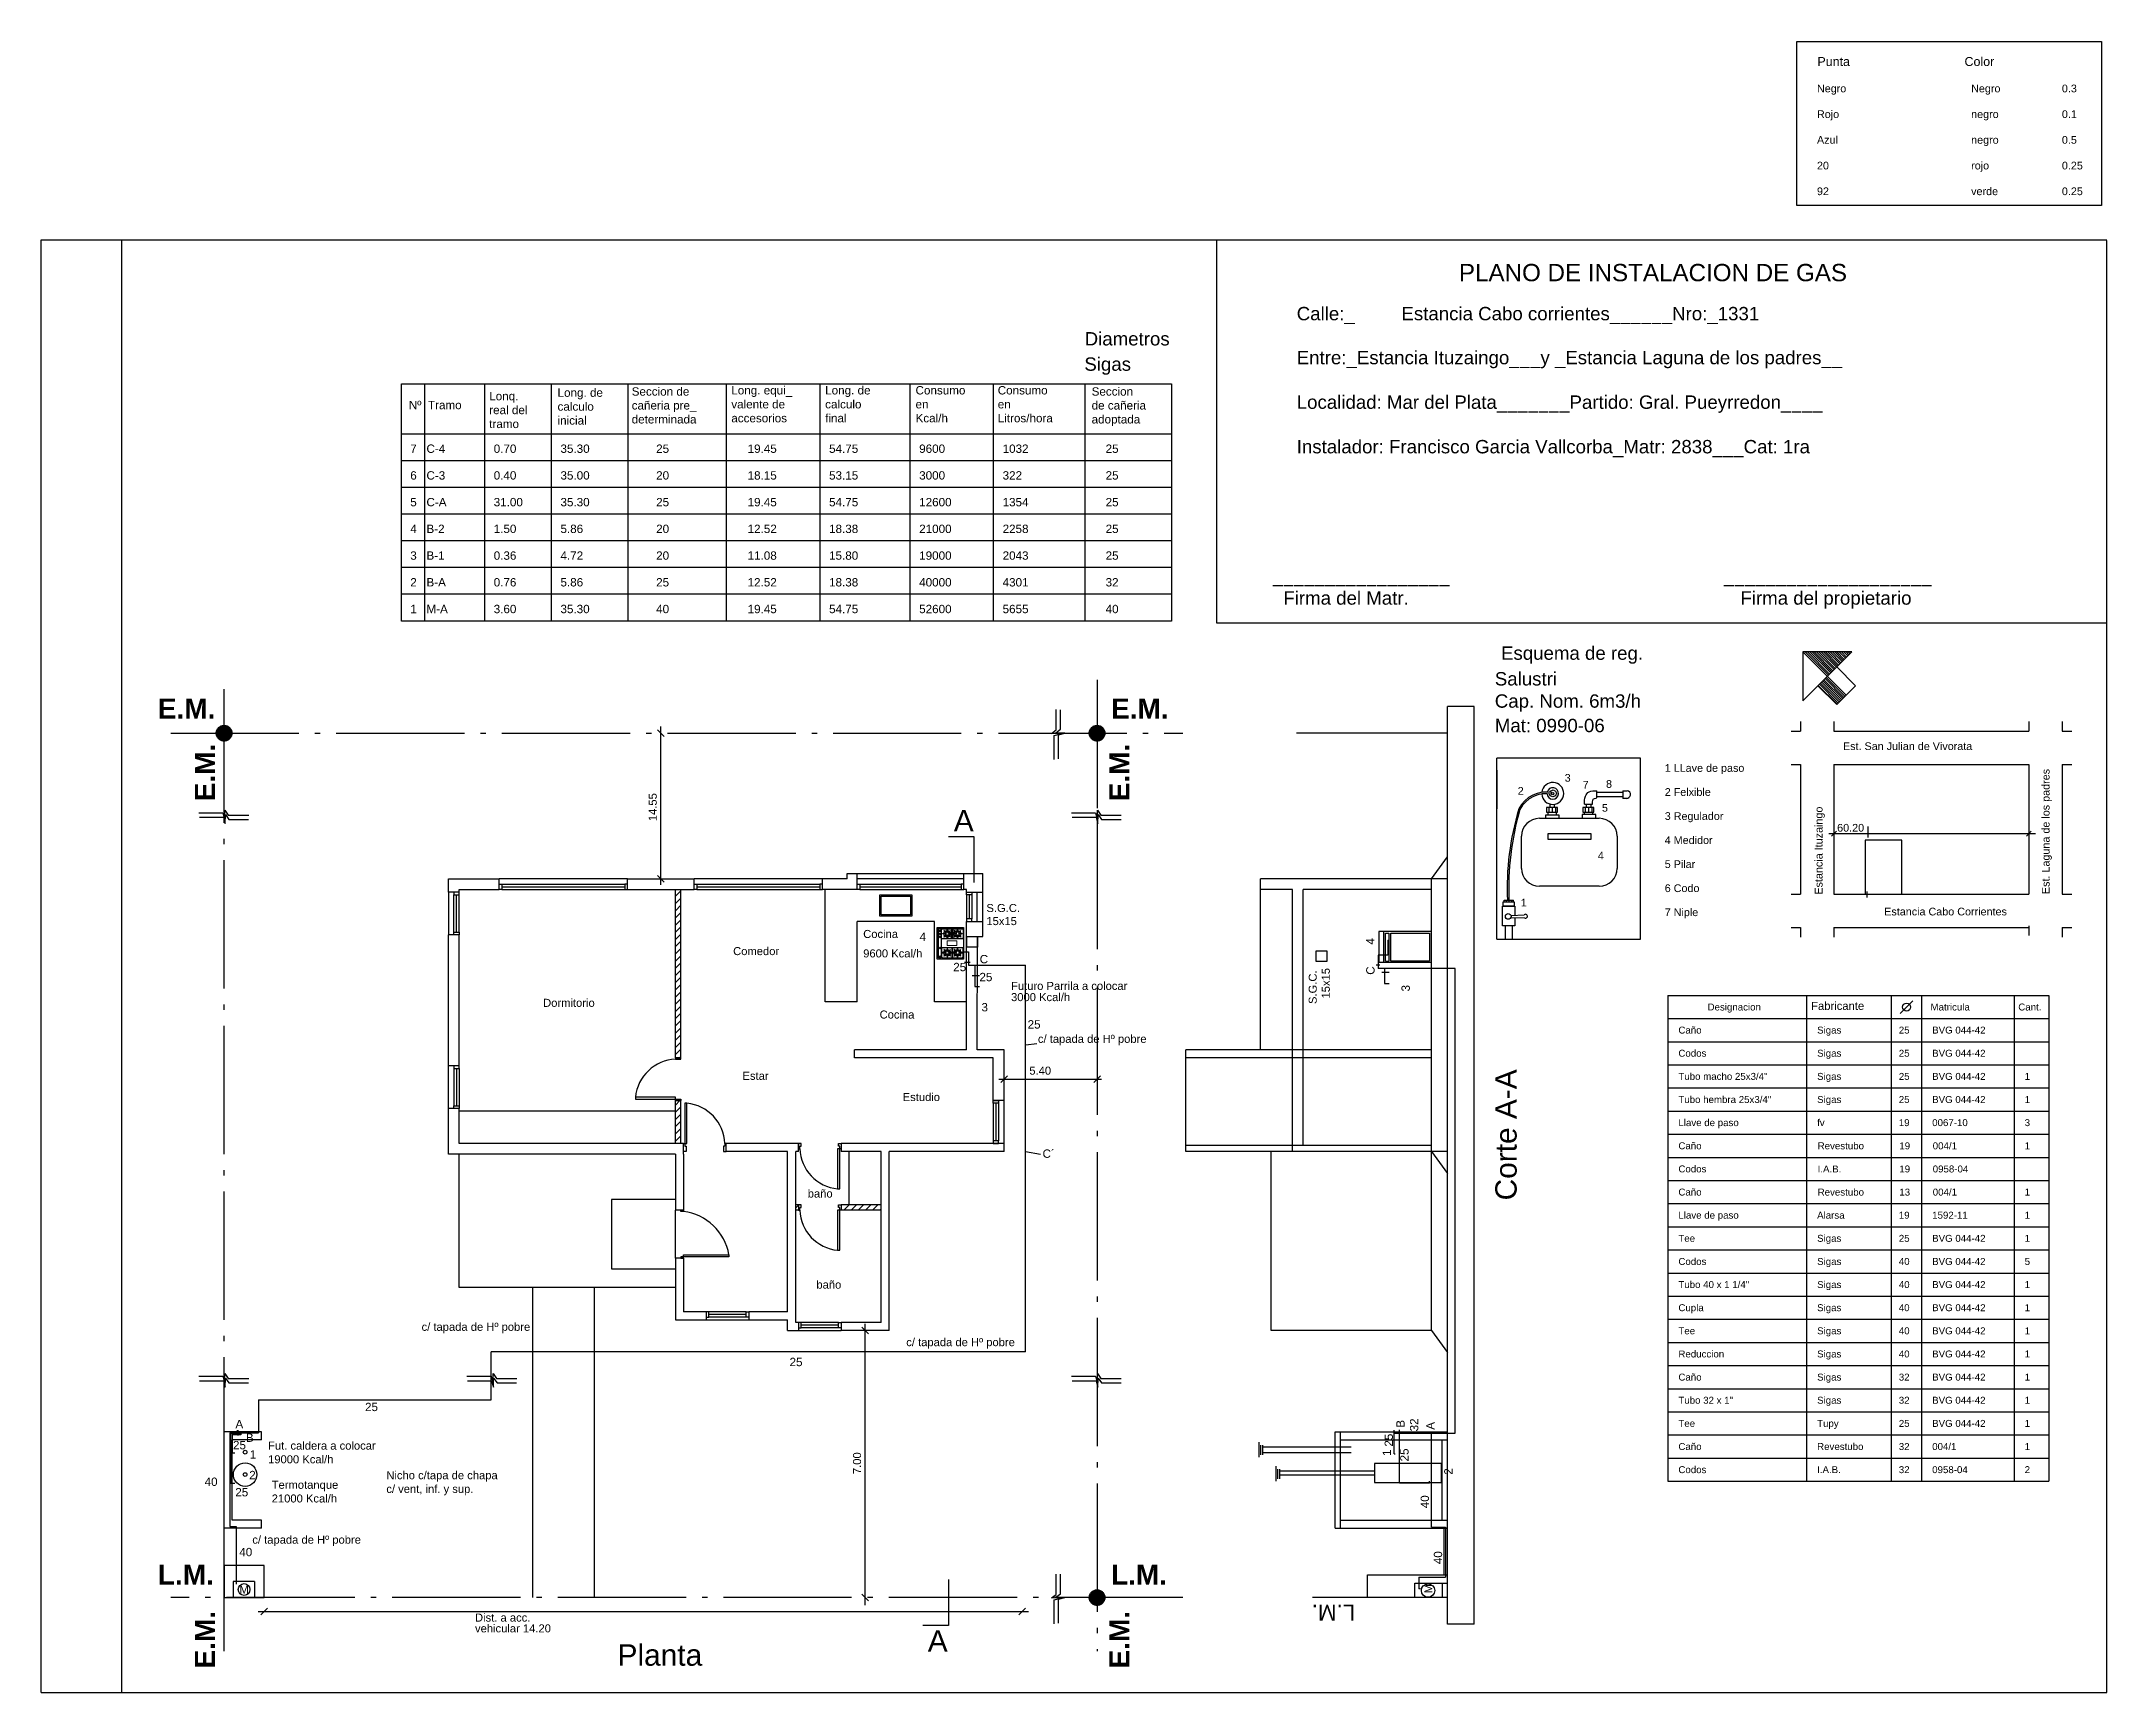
# Model space of a CAD drawing. Header units: millimetres. Extents: x 1794.7 to 1858.5, y 1557.3 to 1592.2.
# Drawn here: x 1819.88 to 1858.54, y 1561.33 to 1592.23 of the extents above; entities that cross this region are included whole.
import ezdxf

# ---------------------------------------------------------------- set-up
doc = ezdxf.new("R2010")
doc.units = ezdxf.units.MM
for name, pattern in [('ACAD_ISO02W100', [15, 12, -3]), ('ACAD_ISO04W100', [30, 24, -3, 0, -3]), ('CENTER', [2, 1.25, -0.25, 0.25, -0.25])]:
    doc.linetypes.add(name, pattern=pattern)
for name, color, linetype, lineweight in [('0.3', 30, 'Continuous', 30), ('gris', 251, 'Continuous', 18), ('L.M.', 160, 'ACAD_ISO04W100', 30)]:
    doc.layers.add(name, color=color, linetype=linetype, lineweight=lineweight)
for name, color, linetype in [('Capa 02', 1, 'Continuous'), ('caño gas', 20, 'Continuous'), ('DETALLE0-1', 1, 'Continuous'), ('INSCRIPCION01', 1, 'ACAD_ISO02W100'), ('LAYER103', 7, 'Continuous'), ('RECUADRO0-8', 5, 'Continuous'), ('vente', 92, 'Continuous')]:
    doc.layers.add(name, color=color, linetype=linetype)
doc.styles.add('SANSSERIFBOLD', font='sasb____.pfb')
doc.styles.get("Standard").update_dxf_attribs({"font": 'ARIAL.TTF'})
pattern_1 = [(45, (304.34424, 81.0186), (-0.067351921, 0.067351921), [])]

msp = doc.modelspace()

# ---------------------------------------------------------------- texts
for s, height, p in [('PLANO DE INSTALACION DE GAS', 0.32389, (1846.415, 1587.739)), ('Calle:_         Estancia Cabo corrientes______Nro:_1331', 0.25, (1843.379, 1587.008)), ('A', 0.4, (1836.959, 1577.444)), ('A', 0.4, (1836.472, 1562.093)), ('Planta  ', 0.4, (1830.665, 1561.83))]:
    msp.add_text(s, height=height).set_placement(p)
at = {"style": 'SANSSERIFBOLD'}
for s, p in [('E.M.', (1822.059, 1579.554)), ('E.M.', (1839.902, 1579.554)), ('L.M.', (1822.059, 1563.347)), ('L.M.', (1839.902, 1563.347))]:
    msp.add_text(s, height=0.375, dxfattribs=at).set_placement(p)
for p in [(1823.126, 1578.008), (1840.246, 1578.008), (1823.126, 1561.779), (1840.246, 1561.779)]:
    msp.add_text('E.M.', height=0.375, rotation=90, dxfattribs=at).set_placement(p)
msp.add_text('Corte A-A', height=0.4, rotation=90).set_placement((1847.496, 1570.538))
at = {"layer": 'Capa 02'}
for s, height, p in [('Lonq.', 0.1562, (1828.262, 1585.511)), ('Long. de', 0.1562, (1829.541, 1585.576)), ('Seccion de', 0.1562, (1830.929, 1585.598)), ('Long. equi_', 0.1562, (1832.794, 1585.62)), ('Long. de', 0.1562, (1834.551, 1585.62)), ('Consumo', 0.1562, (1836.243, 1585.62)), ('Consumo', 0.1562, (1837.782, 1585.62)), ('Seccion', 0.1562, (1839.539, 1585.598)), ('Nº  Tramo', 0.1562, (1826.757, 1585.344)), ('real del', 0.1562, (1828.262, 1585.251)), ('calculo', 0.1562, (1829.541, 1585.316)), ('cañeria pre_', 0.1562, (1830.929, 1585.338)), ('valente de', 0.1562, (1832.794, 1585.359)), ('accesorios', 0.1562, (1832.794, 1585.099)), ('final', 0.1562, (1834.551, 1585.099)), ('calculo', 0.1562, (1834.551, 1585.359)), ('en', 0.1562, (1836.243, 1585.359)), ('Kcal/h', 0.1562, (1836.243, 1585.099)), ('en', 0.1562, (1837.782, 1585.359)), ('Litros/hora', 0.1562, (1837.782, 1585.099)), ('de cañeria', 0.1562, (1839.539, 1585.338)), ('tramo', 0.1562, (1828.262, 1584.991)), ('inicial', 0.1562, (1829.541, 1585.056)), ('determinada', 0.1562, (1830.929, 1585.077)), ('adoptada', 0.1562, (1839.539, 1585.077)), ('7   C-4', 0.1562, (1826.784, 1584.527)), ('0.70', 0.1562, (1828.346, 1584.527)), ('35.30', 0.1562, (1829.596, 1584.527)), ('25', 0.1562, (1831.387, 1584.527)), ('19.45', 0.1562, (1833.099, 1584.527)), ('54.75', 0.1562, (1834.624, 1584.527)), ('9600', 0.1562, (1836.311, 1584.527)), ('1032', 0.1562, (1837.873, 1584.527)), ('25', 0.1562, (1839.801, 1584.527)), ('6   C-3', 0.1562, (1826.784, 1584.027)), ('0.40', 0.1562, (1828.346, 1584.027)), ('35.00', 0.1562, (1829.596, 1584.027)), ('20', 0.1562, (1831.387, 1584.027)), ('18.15', 0.1562, (1833.099, 1584.027)), ('53.15', 0.1562, (1834.624, 1584.027)), ('3000', 0.1562, (1836.311, 1584.027)), ('322', 0.1562, (1837.873, 1584.027)), ('25', 0.1562, (1839.801, 1584.027)), ('5   C-A', 0.1562, (1826.784, 1583.527)), ('31.00', 0.1562, (1828.346, 1583.527)), ('35.30', 0.1562, (1829.596, 1583.527)), ('25', 0.1562, (1831.387, 1583.527)), ('19.45', 0.1562, (1833.099, 1583.527)), ('54.75', 0.1562, (1834.624, 1583.527)), ('12600', 0.1562, (1836.311, 1583.527)), ('1354', 0.1562, (1837.873, 1583.527)), ('25', 0.1562, (1839.801, 1583.527)), ('4   B-2', 0.1562, (1826.784, 1583.027)), ('1.50', 0.1562, (1828.346, 1583.027)), ('5.86', 0.1562, (1829.596, 1583.027)), ('20', 0.1562, (1831.387, 1583.027)), ('12.52', 0.1562, (1833.099, 1583.027)), ('18.38', 0.1562, (1834.624, 1583.027)), ('21000', 0.1562, (1836.311, 1583.027)), ('2258', 0.1562, (1837.873, 1583.027)), ('25', 0.1562, (1839.801, 1583.027)), ('3   B-1', 0.1562, (1826.784, 1582.527)), ('0.36', 0.1562, (1828.346, 1582.527)), ('4.72', 0.1562, (1829.596, 1582.527)), ('20', 0.1562, (1831.387, 1582.527)), ('11.08', 0.1562, (1833.099, 1582.527)), ('15.80', 0.1562, (1834.624, 1582.527)), ('19000', 0.1562, (1836.311, 1582.527)), ('2043', 0.1562, (1837.873, 1582.527)), ('25', 0.1562, (1839.801, 1582.527)), ('2   B-A', 0.1562, (1826.784, 1582.027)), ('0.76', 0.1562, (1828.346, 1582.027)), ('5.86', 0.1562, (1829.596, 1582.027)), ('25', 0.1562, (1831.387, 1582.027)), ('12.52', 0.1562, (1833.099, 1582.027)), ('18.38', 0.1562, (1834.624, 1582.027)), ('40000', 0.1562, (1836.311, 1582.027)), ('4301', 0.1562, (1837.873, 1582.027)), ('32', 0.1562, (1839.801, 1582.027)), ('1   M-A', 0.1562, (1826.784, 1581.527)), ('3.60', 0.1562, (1828.346, 1581.527)), ('35.30', 0.1562, (1829.596, 1581.527)), ('40', 0.1562, (1831.387, 1581.527)), ('19.45', 0.1562, (1833.099, 1581.527)), ('54.75', 0.1562, (1834.624, 1581.527)), ('52600', 0.1562, (1836.311, 1581.527)), ('5655', 0.1562, (1837.873, 1581.527)), ('40', 0.1562, (1839.801, 1581.527)), ('4', 0.156, (1836.318, 1575.393)), ('25', 0.1562, (1836.948, 1574.827)), ('C', 0.156, (1837.444, 1574.975)), ('25', 0.1562, (1837.439, 1574.64)), ('3', 0.156, (1837.477, 1574.075)), ('25', 0.1562, (1838.341, 1573.754)), ('C´', 0.1562, (1838.621, 1571.335)), ('25', 0.1562, (1833.884, 1567.436)), ('25', 0.1562, (1825.937, 1566.595)), ('A', 0.156, (1823.511, 1566.275)), ('25', 0.1562, (1823.465, 1565.88)), ('B', 0.156, (1823.707, 1566.019)), ('1', 0.156, (1823.781, 1565.706)), ('40', 0.1562, (1822.934, 1565.195)), ('25', 0.1562, (1823.508, 1564.999)), ('2', 0.156, (1823.769, 1565.32)), ('c/ vent, inf. y sup.', 0.15, (1826.336, 1565.064)), ('21000 Kcal/h', 0.15, (1824.19, 1564.885)), ('40', 0.1562, (1823.583, 1563.879))]:
    msp.add_text(s, height=height, dxfattribs=at).set_placement(p)
for s, height, p in [('4', 0.156, (1844.833, 1575.325)), ('C', 0.156, (1844.836, 1574.76)), ('3', 0.156, (1845.496, 1574.448)), ('B', 0.156, (1845.399, 1566.284)), ('32', 0.1562, (1845.655, 1566.215)), ('A', 0.156, (1845.959, 1566.246)), ('25', 0.1562, (1845.18, 1565.93)), ('1', 0.156, (1845.145, 1565.755)), ('25', 0.1562, (1845.473, 1565.653)), ('2', 0.156, (1846.296, 1565.405)), ('40', 0.1562, (1845.855, 1564.777)), ('40', 0.1562, (1846.101, 1563.73))]:
    msp.add_text(s, height=height, rotation=90, dxfattribs=at).set_placement(p)
at = {"layer": 'DETALLE0-1'}
for s, height, p in [('Punta', 0.1671, (1853.126, 1591.767)), ('Color', 0.1671, (1855.88, 1591.767)), ('Negro', 0.1443, (1853.118, 1591.274)), ('Negro', 0.1443, (1856.004, 1591.274)), ('0.3', 0.1443, (1857.703, 1591.274)), ('Rojo', 0.1443, (1853.118, 1590.793)), ('negro', 0.1443, (1856.004, 1590.793)), ('0.1', 0.1443, (1857.703, 1590.793)), ('Azul', 0.1443, (1853.118, 1590.312)), ('negro', 0.1443, (1856.004, 1590.312)), ('0.5', 0.1443, (1857.703, 1590.312)), ('20', 0.1443, (1853.118, 1589.831)), ('rojo', 0.1443, (1856.004, 1589.831)), ('0.25', 0.1443, (1857.703, 1589.831)), ('92', 0.1443, (1853.118, 1589.35)), ('verde', 0.1443, (1856.004, 1589.35)), ('0.25', 0.1443, (1857.703, 1589.35)), ('Diametros', 0.25, (1839.409, 1586.537)), ('Sigas', 0.25, (1839.403, 1586.063)), ('Esquema de reg.', 0.25, (1847.203, 1580.655)), ('Salustri ', 0.25, (1847.087, 1580.174)), ('Cap. Nom. 6m3/h', 0.25, (1847.087, 1579.758)), ('Mat: 0990-06', 0.25, (1847.087, 1579.3)), ('Est. San Julian de Vivorata', 0.1443, (1853.605, 1578.966)), ('1 LLave de paso', 0.1443, (1850.268, 1578.558)), ('3 ', 0.1443, (1848.395, 1578.374)), ('7', 0.144, (1848.732, 1578.244)), ('8', 0.144, (1849.169, 1578.259)), ('2 ', 0.1443, (1847.516, 1578.129)), ('5', 0.144, (1849.093, 1577.812)), ('2 Felxible', 0.1443, (1850.268, 1578.108)), ('3 Regulador', 0.1443, (1850.268, 1577.658)), ('60.20', 0.1443, (1853.496, 1577.439)), ('4 Medidor', 0.1443, (1850.268, 1577.208)), ('4', 0.144, (1849.016, 1576.918)), ('5 Pilar', 0.1443, (1850.268, 1576.758)), ('6 Codo', 0.1443, (1850.268, 1576.308)), ('S.G.C.', 0.15, (1837.57, 1575.935)), ('1', 0.144, (1847.573, 1576.038)), ('7 Niple', 0.1443, (1850.268, 1575.858)), ('Estancia Cabo Corrientes', 0.1443, (1854.377, 1575.871)), ('Cocina', 0.15, (1835.263, 1575.449)), ('15x15', 0.15, (1837.569, 1575.69)), ('Comedor', 0.15, (1832.828, 1575.128)), ('9600 Kcal/h', 0.15, (1835.263, 1575.085)), ('Futuro Parrila a colocar', 0.15, (1838.031, 1574.477)), ('Dormitorio', 0.15, (1829.271, 1574.16)), ('Cocina', 0.15, (1835.57, 1573.941)), ('3000 Kcal/h', 0.15, (1838.031, 1574.267)), ('Designacion                                                               Matricula                  Cant.', 0.129872, (1851.07, 1574.092)), ('Fabricante', 0.1504, (1853.009, 1574.103)), ('Caño ', 0.1299, (1850.524, 1573.66)), ('Sigas', 0.1299, (1853.121, 1573.66)), ('25', 0.1299, (1854.65, 1573.66)), ('BVG 044-42', 0.1299, (1855.275, 1573.66)), ('c/ tapada de Hº pobre', 0.15, (1838.534, 1573.486)), ('Codos', 0.1299, (1850.524, 1573.227)), ('Sigas', 0.1299, (1853.121, 1573.227)), ('25', 0.1299, (1854.65, 1573.227)), ('BVG 044-42', 0.1299, (1855.275, 1573.227)), ('Estar', 0.15, (1833.003, 1572.794)), ('5.40', 0.15, (1838.373, 1572.891)), ('Tubo macho 25x3/4"', 0.12987, (1850.524, 1572.794)), ('Sigas', 0.1299, (1853.121, 1572.794)), ('25', 0.1299, (1854.65, 1572.794)), ('BVG 044-42', 0.1299, (1855.275, 1572.794)), ('1', 0.13, (1857.006, 1572.794)), ('Estudio', 0.15, (1836.002, 1572.397)), ('Tubo hembra 25x3/4"', 0.12987, (1850.524, 1572.361)), ('Sigas', 0.1299, (1853.121, 1572.361)), ('25', 0.1299, (1854.65, 1572.361)), ('BVG 044-42', 0.1299, (1855.275, 1572.361)), ('1', 0.13, (1857.006, 1572.361)), ('Llave de paso', 0.12987, (1850.524, 1571.928)), ('fv', 0.1299, (1853.121, 1571.928)), ('19', 0.1299, (1854.65, 1571.928)), ('0067-10', 0.1299, (1855.275, 1571.928)), ('3', 0.13, (1857.006, 1571.928)), ('Caño ', 0.1299, (1850.524, 1571.495)), ('Revestubo', 0.1299, (1853.131, 1571.494)), ('19', 0.1299, (1854.66, 1571.494)), ('004/1', 0.1299, (1855.285, 1571.494)), ('1', 0.13, (1857.006, 1571.495)), ('Codos', 0.1299, (1850.524, 1571.062)), ('I.A.B.', 0.1299, (1853.131, 1571.061)), ('19', 0.1299, (1854.66, 1571.061)), ('0958-04', 0.1299, (1855.285, 1571.061)), ('baño', 0.15, (1834.225, 1570.591)), ('Caño ', 0.1299, (1850.524, 1570.629)), ('Revestubo', 0.1299, (1853.131, 1570.628)), ('13', 0.1299, (1854.66, 1570.628)), ('004/1', 0.1299, (1855.285, 1570.628)), ('1', 0.13, (1857.006, 1570.629)), ('Llave de paso', 0.12987, (1850.524, 1570.196)), ('Alarsa', 0.1299, (1853.121, 1570.196)), ('19', 0.1299, (1854.65, 1570.196)), ('1592-11', 0.1299, (1855.275, 1570.196)), ('1', 0.13, (1857.006, 1570.196)), ('Tee', 0.1299, (1850.524, 1569.763)), ('Sigas', 0.1299, (1853.121, 1569.763)), ('25', 0.1299, (1854.65, 1569.763)), ('BVG 044-42', 0.1299, (1855.275, 1569.763)), ('1', 0.13, (1857.006, 1569.763)), ('Codos', 0.1299, (1850.524, 1569.33)), ('Sigas', 0.1299, (1853.121, 1569.33)), ('40', 0.1299, (1854.65, 1569.33)), ('BVG 044-42', 0.1299, (1855.275, 1569.33)), ('5', 0.13, (1857.006, 1569.33)), ('baño', 0.15, (1834.387, 1568.887)), ('Tubo 40 x 1 1/4"', 0.12987, (1850.524, 1568.898)), ('Sigas', 0.1299, (1853.121, 1568.898)), ('40', 0.1299, (1854.65, 1568.898)), ('BVG 044-42', 0.1299, (1855.275, 1568.898)), ('1', 0.13, (1857.006, 1568.898)), ('c/ tapada de Hº pobre', 0.15, (1826.996, 1568.097)), ('Cupla', 0.1299, (1850.524, 1568.465)), ('Sigas', 0.1299, (1853.121, 1568.465)), ('40', 0.1299, (1854.65, 1568.465)), ('BVG 044-42', 0.1299, (1855.275, 1568.465)), ('1', 0.13, (1857.006, 1568.465)), ('c/ tapada de Hº pobre', 0.15, (1836.069, 1567.81)), ('Tee', 0.1299, (1850.524, 1568.032)), ('Sigas', 0.1299, (1853.121, 1568.032)), ('40', 0.1299, (1854.65, 1568.032)), ('BVG 044-42', 0.1299, (1855.275, 1568.032)), ('1', 0.13, (1857.006, 1568.032)), ('Reduccion', 0.1299, (1850.524, 1567.599)), ('Sigas', 0.1299, (1853.121, 1567.599)), ('40', 0.1299, (1854.65, 1567.599)), ('BVG 044-42', 0.1299, (1855.275, 1567.599)), ('1', 0.13, (1857.006, 1567.599)), ('Caño', 0.1299, (1850.524, 1567.166)), ('Sigas', 0.1299, (1853.121, 1567.166)), ('32', 0.1299, (1854.65, 1567.166)), ('BVG 044-42', 0.1299, (1855.275, 1567.166)), ('1', 0.13, (1857.006, 1567.166)), ('Tubo 32 x 1"', 0.12987, (1850.524, 1566.733)), ('Sigas', 0.1299, (1853.121, 1566.733)), ('32', 0.1299, (1854.65, 1566.733)), ('BVG 044-42', 0.1299, (1855.275, 1566.733)), ('1', 0.13, (1857.006, 1566.733)), ('Tee', 0.1299, (1850.524, 1566.3)), ('Tupy', 0.1299, (1853.121, 1566.3)), ('25', 0.1299, (1854.65, 1566.3)), ('BVG 044-42', 0.1299, (1855.275, 1566.3)), ('1', 0.13, (1857.006, 1566.3)), ('Fut. caldera a colocar', 0.15, (1824.122, 1565.874)), ('Caño', 0.1299, (1850.524, 1565.867)), ('Revestubo', 0.1299, (1853.121, 1565.867)), ('32', 0.1299, (1854.65, 1565.867)), ('004/1', 0.1299, (1855.275, 1565.867)), ('1', 0.13, (1857.006, 1565.867)), ('19000 Kcal/h', 0.15, (1824.122, 1565.618)), ('Codos', 0.1299, (1850.524, 1565.434)), ('I.A.B.', 0.1299, (1853.121, 1565.434)), ('32', 0.1299, (1854.65, 1565.434)), ('0958-04', 0.1299, (1855.275, 1565.434)), ('2', 0.13, (1857.006, 1565.434)), ('Termotanque', 0.15, (1824.19, 1565.141)), ('Nicho c/tapa de chapa', 0.15, (1826.336, 1565.32)), ('c/ tapada de Hº pobre', 0.15, (1823.827, 1564.114)), ('M', 0.15, (1823.586, 1563.178)), ('vehicular 14.20 ', 0.15, (1827.996, 1562.454)), ('Dist. a acc. ', 0.15, (1827.996, 1562.656))]:
    msp.add_text(s, height=height, dxfattribs=at).set_placement(p)
for s, height, p in [('Est. Laguna de los padres', 0.1443, (1857.472, 1576.27)), ('14.55', 0.15, (1831.398, 1577.634)), ('Estancia Ituzaingo', 0.1443, (1853.222, 1576.26)), ('S.G.C.', 0.15, (1843.753, 1574.213)), ('15x15', 0.15, (1843.998, 1574.316)), ('7.00', 0.15, (1835.223, 1565.416)), ('M', 0.15, (1845.918, 1563.185))]:
    msp.add_text(s, height=height, rotation=90, dxfattribs=at).set_placement(p)
at = {"layer": 'DETALLE0-1', "insert": (1844.475, 1562.672), "char_height": 0.3004, "width": 0.0548, "attachment_point": 1, "rotation": 180}
msp.add_mtext('L.M.', dxfattribs=at)
at = {"layer": 'LAYER103', "linetype": 'CENTER'}
for s, p in [('Entre:_Estancia Ituzaingo___y _Estancia Laguna de los padres__', (1843.379, 1586.185)), ('Localidad: Mar del Plata_______Partido: Gral. Pueyrredon____', (1843.379, 1585.351)), ('Instalador: Francisco Garcia Vallcorba_Matr: 2838___Cat: 1ra', (1843.379, 1584.518)), ('       _________________                                                     ____________________', (1842.255, 1582.102)), ('         Firma del Matr.                                                                Firma del propietario', (1842.255, 1581.686))]:
    msp.add_text(s, height=0.25, dxfattribs=at).set_placement(p)

# ---------------------------------------------------------------- blocks, each defined once
blk = doc.blocks.new('cocina.anafe')
for points in [[(0.05, 0.5), (0.65, 0.5), (0.65, 0), (0.05, 0)], [(0.104, 0.447), (0.107, 0.45), (0.152, 0.405), (0.149, 0.403)], [(0.166, 0.475), (0.17, 0.475), (0.17, 0.411), (0.166, 0.411)], [(0.229, 0.45), (0.232, 0.447), (0.187, 0.403), (0.184, 0.405)], [(0.469, 0.45), (0.466, 0.447), (0.511, 0.403), (0.514, 0.405)], [(0.532, 0.475), (0.528, 0.475), (0.528, 0.411), (0.532, 0.411)], [(0.594, 0.447), (0.591, 0.45), (0.546, 0.405), (0.549, 0.403)], [(0.068, 0.074), (0.629, 0.074), (0.629, 0.023), (0.068, 0.023)], [(0.08, 0.385), (0.08, 0.389), (0.143, 0.389), (0.143, 0.385)], [(0.08, 0.189), (0.08, 0.193), (0.143, 0.193), (0.143, 0.189)], [(0.107, 0.323), (0.104, 0.326), (0.149, 0.371), (0.152, 0.368)], [(0.104, 0.252), (0.107, 0.254), (0.152, 0.21), (0.149, 0.207)], [(0.107, 0.127), (0.104, 0.13), (0.149, 0.175), (0.152, 0.172)], [(0.17, 0.299), (0.166, 0.299), (0.166, 0.362), (0.17, 0.362)], [(0.166, 0.279), (0.17, 0.279), (0.17, 0.215), (0.166, 0.215)], [(0.17, 0.103), (0.166, 0.103), (0.166, 0.166), (0.17, 0.166)], [(0.232, 0.326), (0.229, 0.323), (0.184, 0.368), (0.187, 0.371)], [(0.229, 0.254), (0.232, 0.252), (0.187, 0.207), (0.184, 0.21)], [(0.232, 0.13), (0.229, 0.127), (0.184, 0.172), (0.187, 0.175)], [(0.256, 0.389), (0.256, 0.385), (0.192, 0.385), (0.192, 0.389)], [(0.256, 0.193), (0.256, 0.189), (0.192, 0.189), (0.192, 0.193)], [(0.442, 0.389), (0.442, 0.385), (0.505, 0.385), (0.505, 0.389)], [(0.442, 0.193), (0.442, 0.189), (0.505, 0.189), (0.505, 0.193)], [(0.466, 0.326), (0.469, 0.323), (0.514, 0.368), (0.511, 0.371)], [(0.469, 0.254), (0.466, 0.252), (0.511, 0.207), (0.514, 0.21)], [(0.466, 0.13), (0.469, 0.127), (0.514, 0.172), (0.511, 0.175)], [(0.528, 0.299), (0.532, 0.299), (0.532, 0.362), (0.528, 0.362)], [(0.532, 0.279), (0.528, 0.279), (0.528, 0.215), (0.532, 0.215)], [(0.528, 0.103), (0.532, 0.103), (0.532, 0.166), (0.528, 0.166)], [(0.591, 0.323), (0.594, 0.326), (0.549, 0.371), (0.546, 0.368)], [(0.594, 0.252), (0.591, 0.254), (0.546, 0.21), (0.549, 0.207)], [(0.591, 0.127), (0.594, 0.13), (0.549, 0.175), (0.546, 0.172)], [(0.618, 0.385), (0.618, 0.389), (0.555, 0.389), (0.555, 0.385)], [(0.618, 0.189), (0.618, 0.193), (0.555, 0.193), (0.555, 0.189)]]:
    blk.add_lwpolyline(points, close=True)
for points in [[(0.089, 0.492), (0.249, 0.492, -0.414214), (0.264, 0.476), (0.264, 0.294, -0.414214), (0.249, 0.278), (0.089, 0.278, -0.414214), (0.073, 0.294), (0.073, 0.476, -0.414214)], [(0.609, 0.492), (0.449, 0.492, 0.414214), (0.434, 0.476), (0.434, 0.294, 0.414214), (0.449, 0.278), (0.609, 0.278, 0.414214), (0.624, 0.294), (0.624, 0.476, 0.414214)], [(0.089, 0.296), (0.249, 0.296, -0.414214), (0.264, 0.28), (0.264, 0.098, -0.414214), (0.249, 0.082), (0.089, 0.082, -0.414214), (0.073, 0.098), (0.073, 0.28, -0.414214)], [(0.609, 0.296), (0.449, 0.296, 0.414214), (0.434, 0.28), (0.434, 0.098, 0.414214), (0.449, 0.082), (0.609, 0.082, 0.414214), (0.624, 0.098), (0.624, 0.28, 0.414214)]]:
    blk.add_lwpolyline(points, format="xyb", close=True)
at = {"linetype": 'Continuous', "lineweight": 5}
blk.add_lwpolyline([(0.306, 0.376), (0.394, 0.376), (0.394, 0.187), (0.306, 0.187)], close=True, dxfattribs=at)
for centre, radius in [((0.168, 0.387), 0.0625), ((0.168, 0.387), 0.0364), ((0.53, 0.387), 0.0625), ((0.53, 0.387), 0.0364), ((0.111, 0.048), 0.0166), ((0.168, 0.191), 0.0625), ((0.168, 0.191), 0.0364), ((0.171, 0.048), 0.0166), ((0.229, 0.048), 0.0166), ((0.439, 0.048), 0.0166), ((0.53, 0.191), 0.0625), ((0.53, 0.191), 0.0364), ((0.605, 0.048), 0.0166)]:
    blk.add_circle(centre, radius)

# ---------------------------------------------------------------- hatches: boundary and pattern name
h = msp.add_hatch()
h.set_pattern_fill('LINE', color=256, scale=0.03, angle=45, style=0)
h.set_pattern_definition(pattern_1)
h.paths.add_polyline_path([(1831.849, 1576.355), (1831.749, 1576.355), (1831.749, 1573.205), (1831.849, 1573.205)])
h.paths.add_polyline_path([(1831.849, 1572.405), (1831.749, 1572.405), (1831.749, 1571.605), (1831.849, 1571.605)])
h = msp.add_hatch()
h.set_pattern_fill('LINE', color=256, scale=0.03, angle=45, style=0)
h.set_pattern_definition(pattern_1)
h.paths.add_polyline_path([(1835.599, 1570.455), (1834.849, 1570.455), (1834.849, 1570.355), (1835.599, 1570.355)])
h.paths.add_polyline_path([(1834.049, 1570.455), (1833.999, 1570.455), (1833.999, 1570.355), (1834.049, 1570.355)])
at = {"layer": 'gris'}
for points in [[(1823.447, 1579.281, 1), (1823.152, 1579.281, 1)], [(1839.789, 1579.281, 1), (1839.494, 1579.281, 1)], [(1839.789, 1563.105, 1), (1839.494, 1563.105, 1)]]:
    msp.add_hatch(color=256, dxfattribs=at).paths.add_polyline_path(points)

# ---------------------------------------------------------------- linework, layer by layer
for p, q in [((1846.2, 1562.605), (1846.2, 1579.781)), ((1846.7, 1579.781), (1846.2, 1579.781)), ((1846.7, 1562.605), (1846.7, 1579.781)), ((1831.537, 1579.218), (1831.412, 1579.344)), ((1846.2, 1579.281), (1843.376, 1579.281)), ((1847.128, 1575.427), (1847.128, 1578.815)), ((1849.816, 1578.815), (1847.128, 1578.815)), ((1849.816, 1575.427), (1849.816, 1578.815)), ((1847.128, 1578.587), (1847.128, 1577.863)), ((1848.121, 1578.106), (1848.109, 1578.145)), ((1848.115, 1578.176), (1848.121, 1578.197)), ((1848.121, 1578.197), (1848.178, 1578.222)), ((1848.172, 1578.087), (1848.121, 1578.106)), ((1848.122, 1577.889), (1848.122, 1577.952)), ((1848.223, 1578.106), (1848.172, 1578.087)), ((1848.178, 1578.222), (1848.222, 1578.197)), ((1848.206, 1577.889), (1848.206, 1577.952)), ((1848.222, 1578.197), (1848.243, 1578.158)), ((1848.243, 1578.158), (1848.223, 1578.106)), ((1848.767, 1577.952), (1848.916, 1577.952)), ((1848.805, 1577.889), (1848.805, 1577.952)), ((1848.889, 1577.889), (1848.889, 1577.952)), ((1848.994, 1578.069), (1848.994, 1578.202)), ((1849.485, 1578.174), (1848.994, 1578.174)), ((1849.485, 1578.088), (1848.994, 1578.088)), ((1849.485, 1578.203), (1849.564, 1578.203)), ((1849.485, 1578.203), (1849.485, 1578.061)), ((1849.564, 1578.06), (1849.485, 1578.06)), ((1847.924, 1577.688), (1849.041, 1577.688)), ((1848.084, 1577.747), (1848.084, 1577.805)), ((1848.096, 1577.889), (1848.096, 1577.801)), ((1848.161, 1577.889), (1848.161, 1577.801)), ((1848.224, 1577.889), (1848.224, 1577.801)), ((1848.234, 1577.805), (1848.234, 1577.747)), ((1848.723, 1577.759), (1848.723, 1577.688)), ((1848.981, 1577.759), (1848.723, 1577.759)), ((1848.767, 1577.759), (1848.767, 1577.801)), ((1848.776, 1577.889), (1848.776, 1577.801)), ((1848.84, 1577.889), (1848.84, 1577.801)), ((1848.904, 1577.889), (1848.904, 1577.801)), ((1848.917, 1577.801), (1848.917, 1577.759)), ((1848.981, 1577.688), (1848.981, 1577.759)), ((1837.339, 1577.342), (1836.86, 1577.342)), ((1837.339, 1576.484), (1837.339, 1577.342)), ((1847.588, 1576.752), (1847.588, 1577.352)), ((1849.377, 1577.352), (1849.377, 1576.752)), ((1853.482, 1577.449), (1853.39, 1577.356)), ((1857.131, 1577.449), (1857.038, 1577.356)), ((1827.499, 1576.555), (1828.449, 1576.555)), ((1827.499, 1576.305), (1827.499, 1576.555)), ((1828.449, 1576.355), (1828.449, 1576.555)), ((1830.849, 1576.355), (1830.849, 1576.555)), ((1830.849, 1576.555), (1832.099, 1576.555)), ((1831.537, 1576.492), (1831.412, 1576.617)), ((1832.099, 1576.355), (1832.099, 1576.555)), ((1834.961, 1576.555), (1834.499, 1576.555)), ((1834.499, 1576.355), (1834.499, 1576.555)), ((1834.961, 1576.555), (1834.961, 1576.655)), ((1834.961, 1576.655), (1837.5, 1576.655)), ((1835.149, 1576.355), (1835.149, 1576.655)), ((1837.149, 1576.355), (1837.149, 1576.655)), ((1837.5, 1575.474), (1837.5, 1576.655)), ((1842.7, 1573.355), (1842.7, 1576.555)), ((1846.2, 1576.555), (1842.7, 1576.555)), ((1845.9, 1571.455), (1845.9, 1576.555)), ((1849.041, 1576.416), (1847.924, 1576.416)), ((1827.699, 1576.305), (1827.499, 1576.305)), ((1827.699, 1576.355), (1828.449, 1576.355)), ((1827.699, 1576.305), (1827.699, 1576.355)), ((1830.849, 1576.355), (1832.099, 1576.355)), ((1831.749, 1573.205), (1831.749, 1576.355)), ((1831.849, 1573.205), (1831.849, 1576.355)), ((1835.149, 1576.355), (1834.499, 1576.355)), ((1834.549, 1574.255), (1834.549, 1576.355)), ((1837.199, 1576.355), (1837.149, 1576.355)), ((1837.199, 1576.305), (1837.199, 1576.355)), ((1837.199, 1576.305), (1837.5, 1576.305)), ((1843.3, 1576.355), (1842.7, 1576.355)), ((1843.3, 1571.455), (1843.3, 1576.355)), ((1843.5, 1571.565), (1843.5, 1576.355)), ((1845.9, 1576.355), (1843.5, 1576.355)), ((1847.262, 1576.127), (1847.262, 1576.154)), ((1847.262, 1576.154), (1847.435, 1576.154)), ((1847.297, 1576.154), (1847.297, 1576.127)), ((1847.348, 1576.154), (1847.348, 1576.127)), ((1847.401, 1576.154), (1847.401, 1576.127)), ((1847.435, 1576.127), (1847.435, 1576.154)), ((1835.149, 1574.255), (1835.149, 1575.755)), ((1836.599, 1575.755), (1835.149, 1575.755)), ((1836.599, 1574.255), (1836.599, 1575.755)), ((1837.199, 1573.355), (1837.199, 1575.755)), ((1837.199, 1575.755), (1837.5, 1575.755)), ((1847.285, 1575.427), (1847.285, 1575.675)), ((1847.384, 1575.832), (1847.641, 1575.825)), ((1847.391, 1575.87), (1847.639, 1575.883)), ((1847.409, 1575.675), (1847.409, 1575.427)), ((1827.699, 1575.505), (1827.499, 1575.505)), ((1827.499, 1573.055), (1827.499, 1575.505)), ((1827.699, 1573.055), (1827.699, 1575.505)), ((1837.399, 1573.355), (1837.4, 1575.474)), ((1837.4, 1575.474), (1837.5, 1575.474)), ((1844.917, 1575.571), (1844.917, 1574.99)), ((1845.894, 1575.57), (1844.917, 1575.571)), ((1845.894, 1575.57), (1845.894, 1574.99)), ((1847.128, 1575.427), (1849.816, 1575.427)), ((1845.894, 1574.99), (1844.917, 1574.99)), ((1835.149, 1574.255), (1834.549, 1574.255)), ((1837.199, 1574.255), (1836.599, 1574.255)), ((1835.099, 1573.205), (1835.099, 1573.355)), ((1837.199, 1573.355), (1835.099, 1573.355)), ((1837.899, 1573.355), (1837.399, 1573.355)), ((1837.899, 1572.405), (1837.899, 1573.355)), ((1838.511, 1573.47), (1838.308, 1573.445)), ((1841.3, 1571.455), (1841.3, 1573.355)), ((1845.9, 1573.355), (1841.3, 1573.355)), ((1827.699, 1573.055), (1827.499, 1573.055)), ((1831.749, 1573.205), (1831.849, 1573.205)), ((1837.699, 1573.205), (1835.099, 1573.205)), ((1837.699, 1572.405), (1837.699, 1573.205)), ((1845.9, 1573.205), (1841.3, 1573.205)), ((1837.837, 1572.742), (1837.962, 1572.867)), ((1839.579, 1572.742), (1839.704, 1572.867)), ((1827.499, 1571.405), (1827.499, 1572.255)), ((1827.699, 1572.255), (1827.499, 1572.255)), ((1827.699, 1571.605), (1827.699, 1572.255)), ((1831.749, 1571.605), (1831.749, 1572.405)), ((1831.749, 1572.405), (1831.849, 1572.405)), ((1831.849, 1571.605), (1831.849, 1572.405)), ((1837.899, 1572.405), (1837.699, 1572.405)), ((1831.749, 1571.405), (1827.499, 1571.405)), ((1831.899, 1571.605), (1827.699, 1571.605)), ((1831.749, 1571.405), (1831.749, 1570.355)), ((1831.899, 1571.405), (1831.899, 1571.605)), ((1831.899, 1571.405), (1831.899, 1571.405)), ((1831.899, 1571.405), (1831.899, 1570.355)), ((1834.049, 1571.605), (1832.699, 1571.605)), ((1832.699, 1571.455), (1832.699, 1571.605)), ((1833.849, 1571.455), (1832.699, 1571.455)), ((1833.849, 1568.455), (1833.849, 1571.455)), ((1834.049, 1571.455), (1833.999, 1571.455)), ((1833.999, 1568.255), (1833.999, 1571.455)), ((1834.049, 1571.455), (1834.049, 1571.605)), ((1837.899, 1571.605), (1834.849, 1571.605)), ((1834.849, 1571.605), (1834.849, 1571.455)), ((1835.599, 1571.455), (1834.849, 1571.455)), ((1835.599, 1568.255), (1835.599, 1571.455)), ((1837.899, 1571.455), (1835.749, 1571.455)), ((1835.749, 1568.105), (1835.749, 1571.455)), ((1837.899, 1571.455), (1837.899, 1571.605)), ((1838.299, 1571.455), (1838.584, 1571.406)), ((1845.9, 1571.565), (1841.3, 1571.565)), ((1846.2, 1571.455), (1841.3, 1571.455)), ((1842.9, 1568.105), (1842.9, 1571.455)), ((1845.9, 1568.105), (1845.9, 1571.455)), ((1831.749, 1569.455), (1831.749, 1570.355)), ((1831.899, 1570.355), (1831.749, 1570.355)), ((1834.049, 1570.455), (1833.999, 1570.455)), ((1834.049, 1570.355), (1833.999, 1570.355)), ((1834.049, 1570.455), (1834.049, 1570.355)), ((1834.849, 1570.455), (1834.849, 1570.355)), ((1835.599, 1570.455), (1834.849, 1570.455)), ((1835.599, 1570.355), (1834.849, 1570.355)), ((1831.899, 1569.455), (1831.749, 1569.455)), ((1831.749, 1569.455), (1831.749, 1568.305)), ((1831.899, 1569.455), (1831.899, 1568.455)), ((1831.749, 1568.305), (1832.324, 1568.305)), ((1832.324, 1568.455), (1831.899, 1568.455)), ((1832.324, 1568.455), (1832.324, 1568.305)), ((1833.124, 1568.455), (1833.124, 1568.305)), ((1833.849, 1568.455), (1833.124, 1568.455)), ((1833.124, 1568.305), (1833.849, 1568.305)), ((1833.849, 1568.105), (1833.849, 1568.305)), ((1834.049, 1568.255), (1833.999, 1568.255)), ((1834.049, 1568.255), (1834.049, 1568.105)), ((1835.599, 1568.255), (1834.849, 1568.255)), ((1834.849, 1568.255), (1834.849, 1568.105)), ((1833.849, 1568.105), (1834.049, 1568.105)), ((1835.749, 1568.105), (1834.849, 1568.105)), ((1835.362, 1568.042), (1835.237, 1568.167)), ((1845.9, 1568.105), (1842.9, 1568.105)), ((1823.999, 1566.205), (1823.299, 1566.205)), ((1823.299, 1564.405), (1823.299, 1566.205)), ((1823.999, 1566.055), (1823.449, 1566.055)), ((1823.449, 1564.555), (1823.449, 1566.055)), ((1823.999, 1566.055), (1823.999, 1566.205)), ((1844.1, 1566.205), (1846.2, 1566.205)), ((1844.1, 1564.405), (1844.1, 1566.205)), ((1844.2, 1564.405), (1844.2, 1566.205)), ((1844.2, 1566.055), (1846.2, 1566.055)), ((1846.1, 1564.555), (1846.1, 1566.055)), ((1823.999, 1564.405), (1823.299, 1564.405)), ((1823.999, 1564.555), (1823.449, 1564.555)), ((1823.999, 1564.405), (1823.999, 1564.555)), ((1844.1, 1564.405), (1846.2, 1564.405)), ((1844.2, 1564.555), (1846.2, 1564.555)), ((1846.132, 1564.405), (1846.132, 1563.53)), ((1823.469, 1563.405), (1823.469, 1563.105)), ((1823.867, 1563.405), (1823.469, 1563.405)), ((1823.867, 1563.405), (1823.867, 1563.105)), ((1836.86, 1563.441), (1836.86, 1562.583)), ((1844.702, 1563.105), (1844.702, 1563.53)), ((1844.702, 1563.53), (1846.2, 1563.53)), ((1846.1, 1563.373), (1846.2, 1563.373)), ((1823.987, 1562.784), (1824.112, 1562.91)), ((1835.362, 1563.042), (1835.237, 1563.167)), ((1838.174, 1562.784), (1838.3, 1562.91)), ((1844.702, 1563.105), (1843.675, 1563.105)), ((1846.2, 1563.105), (1844.702, 1563.105)), ((1836.86, 1562.583), (1836.382, 1562.583)), ((1846.7, 1562.605), (1846.2, 1562.605))]:
    msp.add_line(p, q)
for points in [[(1852.743, 1592.228), (1858.443, 1592.228), (1858.443, 1589.153), (1852.743, 1589.153)], [(1848.033, 1577.69), (1848.291, 1577.69), (1848.291, 1577.747), (1848.033, 1577.747)], [(1848.26, 1577.889), (1848.055, 1577.889), (1848.055, 1577.801), (1848.26, 1577.801)], [(1848.943, 1577.889), (1848.738, 1577.889), (1848.738, 1577.801), (1848.943, 1577.801)], [(1848.089, 1577.407), (1848.884, 1577.407), (1848.884, 1577.292), (1848.089, 1577.292)], [(1828.499, 1576.355), (1828.449, 1576.355), (1828.449, 1576.455), (1828.499, 1576.455)], [(1830.799, 1576.355), (1830.849, 1576.355), (1830.849, 1576.455), (1830.799, 1576.455)], [(1832.149, 1576.355), (1832.099, 1576.355), (1832.099, 1576.455), (1832.149, 1576.455)], [(1834.449, 1576.355), (1834.499, 1576.355), (1834.499, 1576.455), (1834.449, 1576.455)], [(1835.199, 1576.355), (1835.149, 1576.355), (1835.149, 1576.455), (1835.199, 1576.455)], [(1837.099, 1576.355), (1837.149, 1576.355), (1837.149, 1576.455), (1837.099, 1576.455)], [(1827.699, 1576.255), (1827.699, 1576.305), (1827.599, 1576.305), (1827.599, 1576.255)], [(1836.174, 1575.855), (1835.574, 1575.855), (1835.574, 1576.255), (1836.174, 1576.255)], [(1836.149, 1575.88), (1835.599, 1575.88), (1835.599, 1576.23), (1836.149, 1576.23)], [(1837.199, 1576.255), (1837.199, 1576.305), (1837.299, 1576.305), (1837.299, 1576.255)], [(1847.451, 1576.046), (1847.244, 1576.046), (1847.244, 1576.127), (1847.451, 1576.127)], [(1837.199, 1575.805), (1837.199, 1575.755), (1837.299, 1575.755), (1837.299, 1575.805)], [(1827.699, 1575.555), (1827.699, 1575.505), (1827.599, 1575.505), (1827.599, 1575.555)], [(1827.699, 1573.005), (1827.699, 1573.055), (1827.599, 1573.055), (1827.599, 1573.005)], [(1827.699, 1572.305), (1827.699, 1572.255), (1827.599, 1572.255), (1827.599, 1572.305)], [(1837.699, 1572.355), (1837.699, 1572.405), (1837.799, 1572.405), (1837.799, 1572.355)], [(1837.699, 1571.655), (1837.699, 1571.605), (1837.799, 1571.605), (1837.799, 1571.655)], [(1832.374, 1568.455), (1832.324, 1568.455), (1832.324, 1568.355), (1832.374, 1568.355)], [(1833.074, 1568.455), (1833.124, 1568.455), (1833.124, 1568.355), (1833.074, 1568.355)], [(1834.099, 1568.255), (1834.049, 1568.255), (1834.049, 1568.155), (1834.099, 1568.155)], [(1834.799, 1568.255), (1834.849, 1568.255), (1834.849, 1568.155), (1834.799, 1568.155)]]:
    msp.add_lwpolyline(points, close=True)
for points in [[(1847.462, 1575.83), (1847.462, 1575.675), (1847.231, 1575.675), (1847.231, 1576.046), (1847.462, 1576.046), (1847.462, 1575.874)], [(1831.849, 1573.205), (1831.749, 1573.205), (1831.749, 1573.18), (1831.849, 1573.18), (1831.849, 1573.18), (1831.849, 1573.18), (1831.849, 1573.205)], [(1831.849, 1572.405), (1831.749, 1572.405), (1831.749, 1572.43), (1831.849, 1572.43), (1831.849, 1572.43), (1831.849, 1572.43), (1831.849, 1572.405)], [(1831.899, 1571.455), (1831.899, 1571.605), (1831.924, 1571.605), (1831.924, 1571.555), (1831.949, 1571.555), (1831.949, 1571.455), (1831.899, 1571.455)], [(1832.699, 1571.455), (1832.699, 1571.605), (1832.674, 1571.605), (1832.674, 1571.555), (1832.649, 1571.555), (1832.649, 1571.455), (1832.699, 1571.455)], [(1834.049, 1571.604), (1834.049, 1571.504), (1834.074, 1571.504), (1834.074, 1571.554), (1834.099, 1571.554), (1834.099, 1571.604), (1834.049, 1571.604)], [(1834.849, 1571.604), (1834.849, 1571.504), (1834.824, 1571.504), (1834.824, 1571.554), (1834.799, 1571.554), (1834.799, 1571.604), (1834.849, 1571.604)], [(1831.849, 1570.355), (1831.899, 1570.355), (1831.899, 1570.33), (1831.849, 1570.33), (1831.849, 1570.33), (1831.849, 1570.33), (1831.849, 1570.355)], [(1834.049, 1570.455), (1834.049, 1570.355), (1834.074, 1570.355), (1834.074, 1570.405), (1834.099, 1570.405), (1834.099, 1570.455), (1834.049, 1570.455)], [(1834.849, 1570.455), (1834.849, 1570.355), (1834.824, 1570.355), (1834.824, 1570.405), (1834.799, 1570.405), (1834.799, 1570.455), (1834.849, 1570.455)], [(1831.849, 1569.455), (1831.899, 1569.455), (1831.899, 1569.48), (1831.849, 1569.48), (1831.849, 1569.48), (1831.849, 1569.48), (1831.849, 1569.455)]]:
    msp.add_lwpolyline(points)
for centre, radius in [((1848.172, 1578.151), 0.0222), ((1847.338, 1575.852), 0.0531), ((1845.837, 1563.236), 0.125)]:
    msp.add_circle(centre, radius)
for centre, radius, start, end in [((1848.172, 1578.154), 0.205, 183.2042, 174.2087), ((1848.048, 1577.611), 0.569, 78.7857, 153.6163), ((1848.05, 1577.586), 0.563, 79.4145, 151.3397), ((1848.172, 1578.154), 0.107, 182.9702, 165.9674), ((1849.555, 1578.132), 0.0718, 262.8089, 82.8089), ((1852.286, 1576.401), 4.967, 162.8763, 182.851), ((1852.728, 1576.374), 5.38, 164.0082, 182.3346), ((1847.924, 1577.352), 0.336, 90, 180), ((1849.041, 1577.352), 0.336, 0, 90), ((1847.924, 1576.752), 0.336, 180, 270), ((1849.041, 1576.752), 0.336, 270, 0), ((1847.662, 1575.855), 0.0364, 234.4788, 128.7528)]:
    msp.add_arc(centre, radius, start, end)
msp.add_open_spline([(1848.767, 1577.952), (1848.766, 1578.002), (1848.763, 1578.09), (1848.854, 1578.21), (1848.943, 1578.205), (1848.994, 1578.202)], degree=3, knots=[0, 0, 0, 0, 4.430713, 7.729876, 11.953335, 11.953335, 11.953335, 11.953335])
msp.add_spline([(1848.913, 1577.951), (1848.915, 1577.998), (1848.931, 1578.045), (1848.977, 1578.067), (1848.993, 1578.069)], degree=3)
at = {"layer": '0.3'}
msp.add_lwpolyline([(1823.299, 1563.105), (1824.049, 1563.105), (1824.049, 1563.705), (1823.299, 1563.705)], close=True, dxfattribs=at)
at = {"layer": 'Capa 02'}
for p, q in [((1826.617, 1585.818), (1841.035, 1585.818)), ((1826.617, 1581.38), (1826.617, 1585.818)), ((1827.056, 1581.38), (1827.056, 1585.818)), ((1828.179, 1581.38), (1828.179, 1585.818)), ((1829.429, 1581.38), (1829.429, 1585.818)), ((1830.866, 1581.38), (1830.866, 1585.818)), ((1832.707, 1581.38), (1832.707, 1585.818)), ((1834.456, 1581.38), (1834.456, 1585.818)), ((1836.143, 1581.38), (1836.143, 1585.818)), ((1837.705, 1581.38), (1837.705, 1585.818)), ((1839.417, 1581.38), (1839.417, 1585.818)), ((1841.035, 1585.818), (1841.035, 1581.38)), ((1841.035, 1584.88), (1826.617, 1584.88)), ((1841.035, 1584.38), (1826.617, 1584.38)), ((1841.035, 1583.88), (1826.617, 1583.88)), ((1841.035, 1583.38), (1826.617, 1583.38)), ((1841.035, 1582.88), (1826.617, 1582.88)), ((1841.035, 1582.38), (1826.617, 1582.38)), ((1841.035, 1581.88), (1826.617, 1581.88)), ((1841.035, 1581.38), (1826.617, 1581.38)), ((1838.876, 1579.342), (1838.876, 1579.722)), ((1838.958, 1579.354), (1838.958, 1579.718)), ((1831.474, 1576.443), (1831.474, 1579.404)), ((1838.786, 1579.278), (1838.876, 1579.342)), ((1838.955, 1579.272), (1838.786, 1579.278)), ((1838.835, 1579.24), (1838.955, 1579.272)), ((1838.835, 1578.79), (1838.835, 1579.24)), ((1838.868, 1579.289), (1838.958, 1579.354)), ((1839.037, 1579.284), (1838.868, 1579.289)), ((1838.917, 1579.251), (1839.037, 1579.284)), ((1838.917, 1578.802), (1838.917, 1579.251)), ((1822.827, 1577.789), (1823.276, 1577.789)), ((1822.839, 1577.707), (1823.288, 1577.707)), ((1823.276, 1577.789), (1823.308, 1577.67)), ((1823.288, 1577.707), (1823.32, 1577.588)), ((1823.308, 1577.67), (1823.314, 1577.839)), ((1823.314, 1577.839), (1823.378, 1577.748)), ((1823.32, 1577.588), (1823.326, 1577.757)), ((1823.326, 1577.757), (1823.39, 1577.666)), ((1823.378, 1577.748), (1823.759, 1577.748)), ((1823.39, 1577.666), (1823.755, 1577.666)), ((1839.163, 1577.789), (1839.612, 1577.789)), ((1839.175, 1577.707), (1839.624, 1577.707)), ((1839.612, 1577.789), (1839.644, 1577.67)), ((1839.624, 1577.707), (1839.656, 1577.588)), ((1839.644, 1577.67), (1839.65, 1577.839)), ((1839.65, 1577.839), (1839.714, 1577.748)), ((1839.656, 1577.588), (1839.662, 1577.757)), ((1839.662, 1577.757), (1839.726, 1577.666)), ((1839.714, 1577.748), (1840.095, 1577.748)), ((1839.726, 1577.666), (1840.091, 1577.666)), ((1830.849, 1576.555), (1828.449, 1576.555)), ((1828.499, 1576.455), (1830.799, 1576.455)), ((1828.499, 1576.405), (1830.799, 1576.405)), ((1834.499, 1576.555), (1832.099, 1576.555)), ((1832.149, 1576.455), (1834.449, 1576.455)), ((1832.149, 1576.405), (1834.449, 1576.405)), ((1837.149, 1576.555), (1835.149, 1576.555)), ((1835.199, 1576.455), (1837.099, 1576.455)), ((1835.199, 1576.405), (1837.099, 1576.405)), ((1827.499, 1576.305), (1827.499, 1575.505)), ((1827.599, 1575.555), (1827.599, 1576.255)), ((1827.649, 1575.555), (1827.649, 1576.255)), ((1827.699, 1575.555), (1827.699, 1576.255)), ((1828.499, 1576.355), (1830.799, 1576.355)), ((1832.149, 1576.355), (1834.449, 1576.355)), ((1835.199, 1576.355), (1837.099, 1576.355)), ((1837.199, 1576.255), (1837.199, 1575.805)), ((1837.249, 1576.255), (1837.249, 1575.805)), ((1837.299, 1576.255), (1837.299, 1575.805)), ((1837.399, 1575.755), (1837.399, 1576.305)), ((1827.499, 1572.255), (1827.499, 1573.055)), ((1827.599, 1573.005), (1827.599, 1572.305)), ((1827.649, 1573.005), (1827.649, 1572.305)), ((1827.699, 1573.005), (1827.699, 1572.305)), ((1837.805, 1572.805), (1839.724, 1572.805)), ((1831.749, 1572.205), (1827.699, 1572.205)), ((1837.699, 1572.355), (1837.699, 1571.655)), ((1837.749, 1572.355), (1837.749, 1571.655)), ((1837.799, 1572.355), (1837.799, 1571.655)), ((1837.899, 1571.605), (1837.899, 1572.405)), ((1827.699, 1568.905), (1827.699, 1571.405)), ((1834.999, 1570.455), (1834.999, 1571.455)), ((1831.749, 1568.905), (1827.699, 1568.905)), ((1829.074, 1568.905), (1829.074, 1563.105)), ((1830.224, 1568.905), (1830.224, 1563.105)), ((1832.324, 1568.305), (1833.124, 1568.305)), ((1833.074, 1568.455), (1832.374, 1568.455)), ((1833.074, 1568.405), (1832.374, 1568.405)), ((1833.074, 1568.355), (1832.374, 1568.355)), ((1834.799, 1568.255), (1834.099, 1568.255)), ((1834.049, 1568.105), (1834.849, 1568.105)), ((1834.799, 1568.205), (1834.099, 1568.205)), ((1834.799, 1568.155), (1834.099, 1568.155)), ((1835.299, 1562.966), (1835.299, 1568.227)), ((1822.827, 1567.246), (1823.276, 1567.246)), ((1822.839, 1567.164), (1823.288, 1567.164)), ((1823.276, 1567.246), (1823.308, 1567.126)), ((1823.288, 1567.164), (1823.32, 1567.044)), ((1823.308, 1567.126), (1823.314, 1567.296)), ((1823.314, 1567.296), (1823.378, 1567.205)), ((1823.32, 1567.044), (1823.326, 1567.214)), ((1823.326, 1567.214), (1823.39, 1567.123)), ((1823.378, 1567.205), (1823.759, 1567.205)), ((1823.39, 1567.123), (1823.755, 1567.123)), ((1827.846, 1567.246), (1828.296, 1567.246)), ((1827.858, 1567.164), (1828.307, 1567.164)), ((1828.296, 1567.246), (1828.328, 1567.126)), ((1828.307, 1567.164), (1828.34, 1567.044)), ((1828.328, 1567.126), (1828.333, 1567.296)), ((1828.333, 1567.296), (1828.398, 1567.205)), ((1828.34, 1567.044), (1828.345, 1567.214)), ((1828.345, 1567.214), (1828.41, 1567.123)), ((1828.398, 1567.205), (1828.778, 1567.205)), ((1828.41, 1567.123), (1828.774, 1567.123)), ((1839.163, 1567.246), (1839.612, 1567.246)), ((1839.175, 1567.164), (1839.624, 1567.164)), ((1839.612, 1567.246), (1839.644, 1567.126)), ((1839.624, 1567.164), (1839.656, 1567.044)), ((1839.644, 1567.126), (1839.65, 1567.296)), ((1839.65, 1567.296), (1839.714, 1567.205)), ((1839.656, 1567.044), (1839.662, 1567.214)), ((1839.662, 1567.214), (1839.726, 1567.123)), ((1839.714, 1567.205), (1840.095, 1567.205)), ((1839.726, 1567.123), (1840.091, 1567.123)), ((1838.876, 1563.165), (1838.876, 1563.546)), ((1838.958, 1563.177), (1838.958, 1563.541)), ((1823.938, 1562.847), (1838.36, 1562.847)), ((1838.786, 1563.101), (1838.876, 1563.165)), ((1838.955, 1563.095), (1838.786, 1563.101)), ((1838.835, 1563.063), (1838.955, 1563.095)), ((1838.835, 1562.614), (1838.835, 1563.063)), ((1838.868, 1563.113), (1838.958, 1563.177)), ((1839.037, 1563.107), (1838.868, 1563.113)), ((1838.917, 1563.075), (1839.037, 1563.107)), ((1838.917, 1562.625), (1838.917, 1563.075))]:
    msp.add_line(p, q, dxfattribs=at)
for points in [[(1830.999, 1572.43), (1831.749, 1572.43), (1831.749, 1572.47), (1830.999, 1572.47)], [(1831.924, 1572.355), (1831.924, 1571.605), (1831.964, 1571.605), (1831.964, 1572.355)], [(1834.824, 1570.754), (1834.824, 1571.504), (1834.784, 1571.504), (1834.784, 1570.754)], [(1834.824, 1569.605), (1834.824, 1570.355), (1834.784, 1570.355), (1834.784, 1569.605)], [(1832.749, 1569.48), (1831.899, 1569.48), (1831.899, 1569.52), (1832.749, 1569.52)], [(1846.1, 1563.373), (1846.1, 1563.105), (1845.592, 1563.105), (1845.592, 1563.373)]]:
    msp.add_lwpolyline(points, close=True, dxfattribs=at)
msp.add_lwpolyline([(1831.749, 1570.555), (1830.549, 1570.555), (1830.549, 1569.255), (1831.749, 1569.255)], dxfattribs=at)
msp.add_circle((1823.673, 1563.256), 0.11, dxfattribs=at)
for centre, radius, start, end in [((1831.781, 1572.395), 0.785, 92.2879, 174.5734), ((1831.89, 1571.573), 0.785, 2.2879, 84.5734), ((1834.859, 1571.536), 0.785, 182.2879, 264.5734), ((1831.778, 1569.351), 0.986, 9.8426, 82.9181), ((1834.859, 1570.386), 0.785, 182.2879, 264.5734)]:
    msp.add_arc(centre, radius, start, end, dxfattribs=at)
at = {"layer": 'caño gas'}
for p, q in [((1854.072, 1577.536), (1854.072, 1577.327)), ((1853.341, 1577.402), (1857.207, 1577.402)), ((1854.056, 1576.207), (1854.056, 1576.316)), ((1845.082, 1575.41), (1845.099, 1575.41)), ((1845.082, 1575.41), (1845.082, 1575.13)), ((1837.133, 1575.187), (1837.233, 1575.187)), ((1837.158, 1574.998), (1837.268, 1574.998)), ((1837.233, 1575.187), (1837.233, 1574.939)), ((1837.233, 1574.939), (1838.299, 1574.939)), ((1837.355, 1574.939), (1837.355, 1574.539)), ((1838.299, 1567.705), (1838.299, 1574.939)), ((1844.868, 1574.949), (1844.937, 1574.949)), ((1845.082, 1575.13), (1844.902, 1575.13)), ((1844.902, 1575.13), (1844.902, 1574.877)), ((1846.346, 1574.877), (1844.902, 1574.877)), ((1845.025, 1574.877), (1845.025, 1574.597)), ((1846.346, 1566.183), (1846.346, 1574.877)), ((1837.305, 1574.748), (1837.44, 1574.748)), ((1837.355, 1574.539), (1837.442, 1574.539)), ((1844.974, 1574.806), (1845.11, 1574.806)), ((1845.025, 1574.597), (1845.111, 1574.597)), ((1838.299, 1567.705), (1828.299, 1567.705)), ((1828.299, 1566.805), (1828.299, 1567.705)), ((1823.941, 1566.805), (1823.941, 1566.19)), ((1823.941, 1566.805), (1828.299, 1566.805)), ((1823.405, 1566.19), (1823.405, 1564.436)), ((1823.405, 1566.19), (1823.941, 1566.19)), ((1823.423, 1565.238), (1823.423, 1566.176)), ((1823.423, 1566.175), (1823.61, 1566.175)), ((1823.447, 1566.152), (1823.447, 1565.814)), ((1823.61, 1566.15), (1823.447, 1566.15)), ((1823.55, 1566.155), (1823.55, 1566.241)), ((1823.565, 1566.139), (1823.565, 1566.241)), ((1823.61, 1566.19), (1823.61, 1566.15)), ((1845.2, 1565.795), (1845.2, 1566.236)), ((1845.2, 1566.183), (1846.346, 1566.183)), ((1845.3, 1565.255), (1845.3, 1566.247)), ((1845.9, 1564.425), (1845.9, 1566.183)), ((1823.447, 1565.814), (1823.501, 1565.814)), ((1845.2, 1565.795), (1845.224, 1565.795)), ((1823.497, 1565.238), (1823.423, 1565.238)), ((1845.3, 1565.255), (1845.867, 1565.255)), ((1845.867, 1565.255), (1845.867, 1565.285)), ((1823.405, 1564.436), (1823.525, 1564.436)), ((1823.525, 1564.436), (1823.525, 1563.355)), ((1845.9, 1564.425), (1846.161, 1564.425)), ((1846.161, 1564.425), (1846.161, 1563.49)), ((1845.667, 1563.49), (1845.667, 1563.272)), ((1845.667, 1563.49), (1846.161, 1563.49)), ((1845.696, 1563.272), (1845.667, 1563.272))]:
    msp.add_line(p, q, dxfattribs=at)
at = {"layer": 'DETALLE0-1'}
for p, q in [((1852.812, 1579.498), (1852.812, 1579.318)), ((1853.436, 1579.498), (1853.436, 1579.318)), ((1857.084, 1579.498), (1857.084, 1579.318)), ((1857.708, 1579.498), (1857.708, 1579.318)), ((1852.632, 1579.318), (1852.812, 1579.318)), ((1853.436, 1579.318), (1857.084, 1579.318)), ((1857.708, 1579.318), (1857.888, 1579.318)), ((1852.632, 1578.694), (1852.812, 1578.694)), ((1852.812, 1578.694), (1852.812, 1576.267)), ((1853.436, 1578.694), (1857.084, 1578.694)), ((1853.436, 1578.694), (1857.084, 1578.694)), ((1853.436, 1578.694), (1853.436, 1576.267)), ((1857.084, 1578.694), (1857.084, 1576.267)), ((1857.708, 1578.694), (1857.888, 1578.694)), ((1857.708, 1578.694), (1857.708, 1576.267)), ((1854.705, 1577.277), (1854.021, 1577.277)), ((1854.021, 1577.277), (1854.021, 1576.267)), ((1854.705, 1576.267), (1854.705, 1577.277)), ((1845.9, 1576.555), (1846.2, 1576.965)), ((1852.632, 1576.267), (1852.812, 1576.267)), ((1853.436, 1576.267), (1857.084, 1576.267)), ((1857.708, 1576.267), (1857.888, 1576.267)), ((1852.632, 1575.644), (1852.812, 1575.644)), ((1852.812, 1575.644), (1852.812, 1575.464)), ((1853.436, 1575.644), (1853.436, 1575.464)), ((1853.436, 1575.644), (1857.084, 1575.644)), ((1857.084, 1575.678), (1857.084, 1575.498)), ((1857.708, 1575.644), (1857.708, 1575.464)), ((1857.708, 1575.644), (1857.888, 1575.644)), ((1845.009, 1574.99), (1845.009, 1575.571)), ((1845.04, 1575.017), (1845.04, 1575.54)), ((1845.04, 1575.54), (1845.106, 1575.54)), ((1845.106, 1575.54), (1845.106, 1575.017)), ((1845.139, 1575.017), (1845.139, 1575.54)), ((1845.139, 1575.54), (1845.865, 1575.54)), ((1845.865, 1575.54), (1845.865, 1575.017)), ((1845.04, 1575.017), (1845.106, 1575.017)), ((1845.865, 1575.017), (1845.139, 1575.017)), ((1850.328, 1574.374), (1850.328, 1565.283)), ((1850.328, 1574.374), (1857.459, 1574.374)), ((1852.925, 1574.374), (1852.925, 1565.283)), ((1854.513, 1565.283), (1854.513, 1574.374)), ((1854.678, 1574.038), (1854.912, 1574.273)), ((1855.078, 1574.374), (1855.078, 1565.283)), ((1856.81, 1574.374), (1856.81, 1565.283)), ((1857.459, 1574.374), (1857.459, 1565.283)), ((1850.328, 1573.941), (1857.459, 1573.941)), ((1850.328, 1573.508), (1857.459, 1573.508)), ((1850.328, 1573.075), (1857.459, 1573.075)), ((1850.328, 1572.642), (1857.459, 1572.642)), ((1850.328, 1572.209), (1857.459, 1572.209)), ((1850.328, 1571.776), (1857.459, 1571.776)), ((1845.9, 1571.455), (1846.2, 1571.044)), ((1850.328, 1571.343), (1857.459, 1571.343)), ((1850.328, 1570.91), (1857.459, 1570.91)), ((1850.328, 1570.478), (1857.459, 1570.478)), ((1850.328, 1570.045), (1857.459, 1570.045)), ((1850.328, 1569.612), (1857.459, 1569.612)), ((1850.328, 1569.179), (1857.459, 1569.179)), ((1850.328, 1568.746), (1857.459, 1568.746)), ((1850.328, 1568.313), (1857.459, 1568.313)), ((1845.9, 1568.105), (1846.2, 1567.694)), ((1850.328, 1567.88), (1857.459, 1567.88)), ((1850.328, 1567.447), (1857.459, 1567.447)), ((1850.328, 1567.014), (1857.459, 1567.014)), ((1850.328, 1566.581), (1857.459, 1566.581)), ((1850.328, 1566.148), (1857.459, 1566.148)), ((1850.328, 1565.716), (1857.459, 1565.716)), ((1850.328, 1565.283), (1857.459, 1565.283))]:
    msp.add_line(p, q, dxfattribs=at)
msp.add_lwpolyline([(1846.092, 1565.259), (1846.092, 1565.613), (1844.833, 1565.613), (1844.833, 1565.259)], close=True, dxfattribs=at)
for centre, radius in [((1854.795, 1574.156), 0.074), ((1823.692, 1565.407), 0.22)]:
    msp.add_circle(centre, radius, dxfattribs=at)
at = {"layer": 'INSCRIPCION01'}
for p, q in [((1852.856, 1579.889), (1853.768, 1580.801)), ((1852.856, 1580.801), (1853.665, 1579.992)), ((1853.768, 1580.801), (1852.856, 1580.801)), ((1852.856, 1580.801), (1852.856, 1579.889)), ((1852.898, 1580.801), (1853.333, 1580.366)), ((1852.941, 1580.801), (1853.354, 1580.388)), ((1852.983, 1580.801), (1853.375, 1580.409)), ((1853.026, 1580.801), (1853.397, 1580.43)), ((1853.068, 1580.801), (1853.418, 1580.451)), ((1853.11, 1580.801), (1853.439, 1580.473)), ((1853.153, 1580.801), (1853.46, 1580.494)), ((1853.195, 1580.801), (1853.482, 1580.515)), ((1853.238, 1580.801), (1853.503, 1580.536)), ((1853.28, 1580.801), (1853.524, 1580.557)), ((1853.322, 1580.801), (1853.545, 1580.579)), ((1853.365, 1580.801), (1853.566, 1580.6)), ((1853.407, 1580.801), (1853.588, 1580.621)), ((1853.45, 1580.801), (1853.609, 1580.642)), ((1853.492, 1580.801), (1853.63, 1580.663)), ((1853.535, 1580.801), (1853.651, 1580.685)), ((1853.577, 1580.801), (1853.672, 1580.706)), ((1853.619, 1580.801), (1853.694, 1580.727)), ((1853.662, 1580.801), (1853.715, 1580.748)), ((1853.704, 1580.801), (1853.736, 1580.769)), ((1853.206, 1580.239), (1853.559, 1579.886)), ((1853.227, 1580.26), (1853.581, 1579.907)), ((1853.248, 1580.282), (1853.602, 1579.928)), ((1853.269, 1580.303), (1853.623, 1579.949)), ((1853.291, 1580.324), (1853.644, 1579.97)), ((1853.489, 1580.522), (1853.842, 1580.168)), ((1853.135, 1580.168), (1853.489, 1579.815)), ((1853.142, 1580.176), (1853.496, 1579.822)), ((1853.163, 1580.197), (1853.517, 1579.843)), ((1853.185, 1580.218), (1853.538, 1579.864)), ((1853.489, 1579.815), (1853.842, 1580.168))]:
    msp.add_line(p, q, dxfattribs=at)
at = {"layer": 'L.M.', "ltscale": 0.1}
for p, q in [((1823.299, 1577.703), (1823.299, 1580.281)), ((1839.641, 1580.281), (1839.641, 1577.679)), ((1822.299, 1579.281), (1841.246, 1579.281)), ((1823.299, 1562.105), (1823.299, 1577.665)), ((1839.641, 1577.641), (1839.641, 1562.105)), ((1841.246, 1563.105), (1822.299, 1563.105))]:
    msp.add_line(p, q, dxfattribs=at)
for centre in [(1823.299, 1579.281), (1839.641, 1579.281), (1839.641, 1563.105)]:
    msp.add_circle(centre, 0.147, dxfattribs=at)
at = {"layer": 'RECUADRO0-8'}
for p, q in [((1819.877, 1561.326), (1819.877, 1588.513)), ((1819.877, 1588.513), (1858.542, 1588.513)), ((1821.384, 1561.326), (1821.384, 1588.513)), ((1841.883, 1581.34), (1841.883, 1588.504)), ((1858.542, 1561.326), (1858.542, 1588.504)), ((1858.542, 1581.34), (1841.883, 1581.34)), ((1819.877, 1561.326), (1858.542, 1561.326))]:
    msp.add_line(p, q, dxfattribs=at)
at = {"layer": 'vente'}
for p, q in [((1842.677, 1565.734), (1842.677, 1566.011)), ((1842.708, 1565.777), (1842.708, 1565.959)), ((1842.746, 1565.777), (1842.746, 1565.959)), ((1844.396, 1565.919), (1842.746, 1565.919)), ((1844.396, 1565.814), (1842.753, 1565.814)), ((1842.993, 1565.285), (1842.993, 1565.563)), ((1843.024, 1565.329), (1843.024, 1565.511)), ((1843.062, 1565.329), (1843.062, 1565.511)), ((1844.833, 1565.469), (1843.062, 1565.469)), ((1844.833, 1565.399), (1843.062, 1565.399))]:
    msp.add_line(p, q, dxfattribs=at)
for points in [[(1837.2, 1575.474), (1837.4, 1575.474), (1837.4, 1575.274), (1837.2, 1575.274)], [(1843.94, 1575.007), (1843.74, 1575.007), (1843.74, 1575.207), (1843.94, 1575.207)]]:
    msp.add_lwpolyline(points, close=True, dxfattribs=at)
for centre in [(1823.692, 1565.826), (1823.692, 1565.407)]:
    msp.add_circle(centre, 0.035, dxfattribs=at)

# ---------------------------------------------------------------- block references
at = {"layer": 'Capa 02', "xscale": 0.982457514410612, "yscale": 0.9824575144109531, "zscale": 0.9824575144108502, "rotation": 270}
msp.add_blockref('cocina.anafe', (1836.649, 1575.693), dxfattribs=at)

msp.set_redraw_order([(e.dxf.handle, doc.entitydb.next_handle()) for e in msp.query("TEXT MTEXT ATTDEF DIMENSION ARC_DIMENSION")])  # texts and dimensions are drawn at this point

doc.saveas('drawing.dxf')
